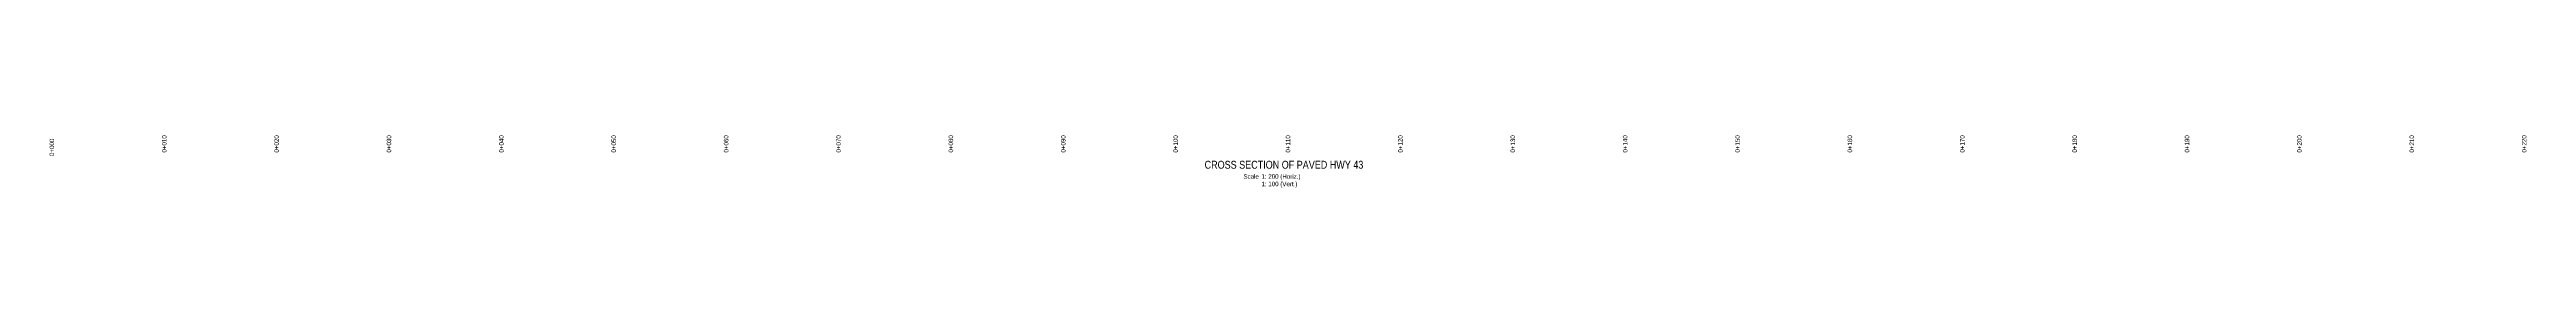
# Model space of a CAD drawing. Extents: x 634962 to 644935, y 5969185 to 5972988.
# Drawn here: x 635862 to 641371, y 5969185 to 5969301 of the extents above; entities that cross this region are included whole.
import ezdxf
from ezdxf.enums import TextEntityAlignment as Align

# ---------------------------------------------------------------- set-up
doc = ezdxf.new("R2010")
doc.units = 0
doc.header["$LTSCALE"] = 5
for name, color, linetype in [('DETAIL-T', 7, 'Continuous'), ('L-DETAIL-T', 3, 'Continuous'), ('S-T7', 7, 'Continuous')]:
    doc.layers.add(name, color=color, linetype=linetype)
doc.styles.add('140', font='ARIALN.TTF', dxfattribs={"height": 15})
doc.styles.add('80', font='ARIALN.TTF', dxfattribs={"height": 10})
doc.styles.add('80L', font='ARIALN.TTF', dxfattribs={"height": 10})

msp = doc.modelspace()

# ---------------------------------------------------------------- texts
at = {"layer": 'DETAIL-T', "insert": (638517.262, 5969214.876), "char_height": 9.99744, "attachment_point": 1, "style": '80L'}
msp.add_mtext_dynamic_manual_height_columns('Scale^I1: 200 (Horiz.)\\P^I1: 100 (Vert.)', width=217.1051, gutter_width=45, heights=[0], dxfattribs=at)
at = {"layer": 'L-DETAIL-T', "style": '140'}
msp.add_text('CROSS SECTION OF PAVED HWY 43', height=17.49551, rotation=0, dxfattribs=at).set_placement((638607.371, 5969244.569), align=Align.TOP_CENTER)
at = {"layer": 'S-T7', "style": '80'}
for s, p in [('0+000  ', (635867.025, 5969301.283)), ('0+010', (636116.961, 5969301.283)), ('0+020', (636366.897, 5969301.283)), ('0+030', (636616.833, 5969301.283)), ('0+040', (636866.769, 5969301.283)), ('0+050', (637116.704, 5969301.283)), ('0+060', (637366.64, 5969301.283)), ('0+070', (637616.576, 5969301.283)), ('0+080', (637866.512, 5969301.283)), ('0+090', (638116.448, 5969301.283)), ('0+100', (638366.384, 5969301.283)), ('0+110', (638616.32, 5969301.283)), ('0+120', (638866.256, 5969301.283)), ('0+130', (639116.192, 5969301.283)), ('0+140', (639366.128, 5969301.283)), ('0+150', (639616.064, 5969301.283)), ('0+160', (639866, 5969301.283)), ('0+170', (640115.935, 5969301.283)), ('0+180', (640365.871, 5969301.283)), ('0+190', (640615.807, 5969301.283)), ('0+200', (640865.743, 5969301.283)), ('0+210', (641115.679, 5969301.283)), ('0+220', (641365.615, 5969301.283))]:
    msp.add_text(s, height=9.9974, rotation=90, dxfattribs=at).set_placement(p, align=Align.MIDDLE_RIGHT)

doc.saveas('drawing.dxf')
